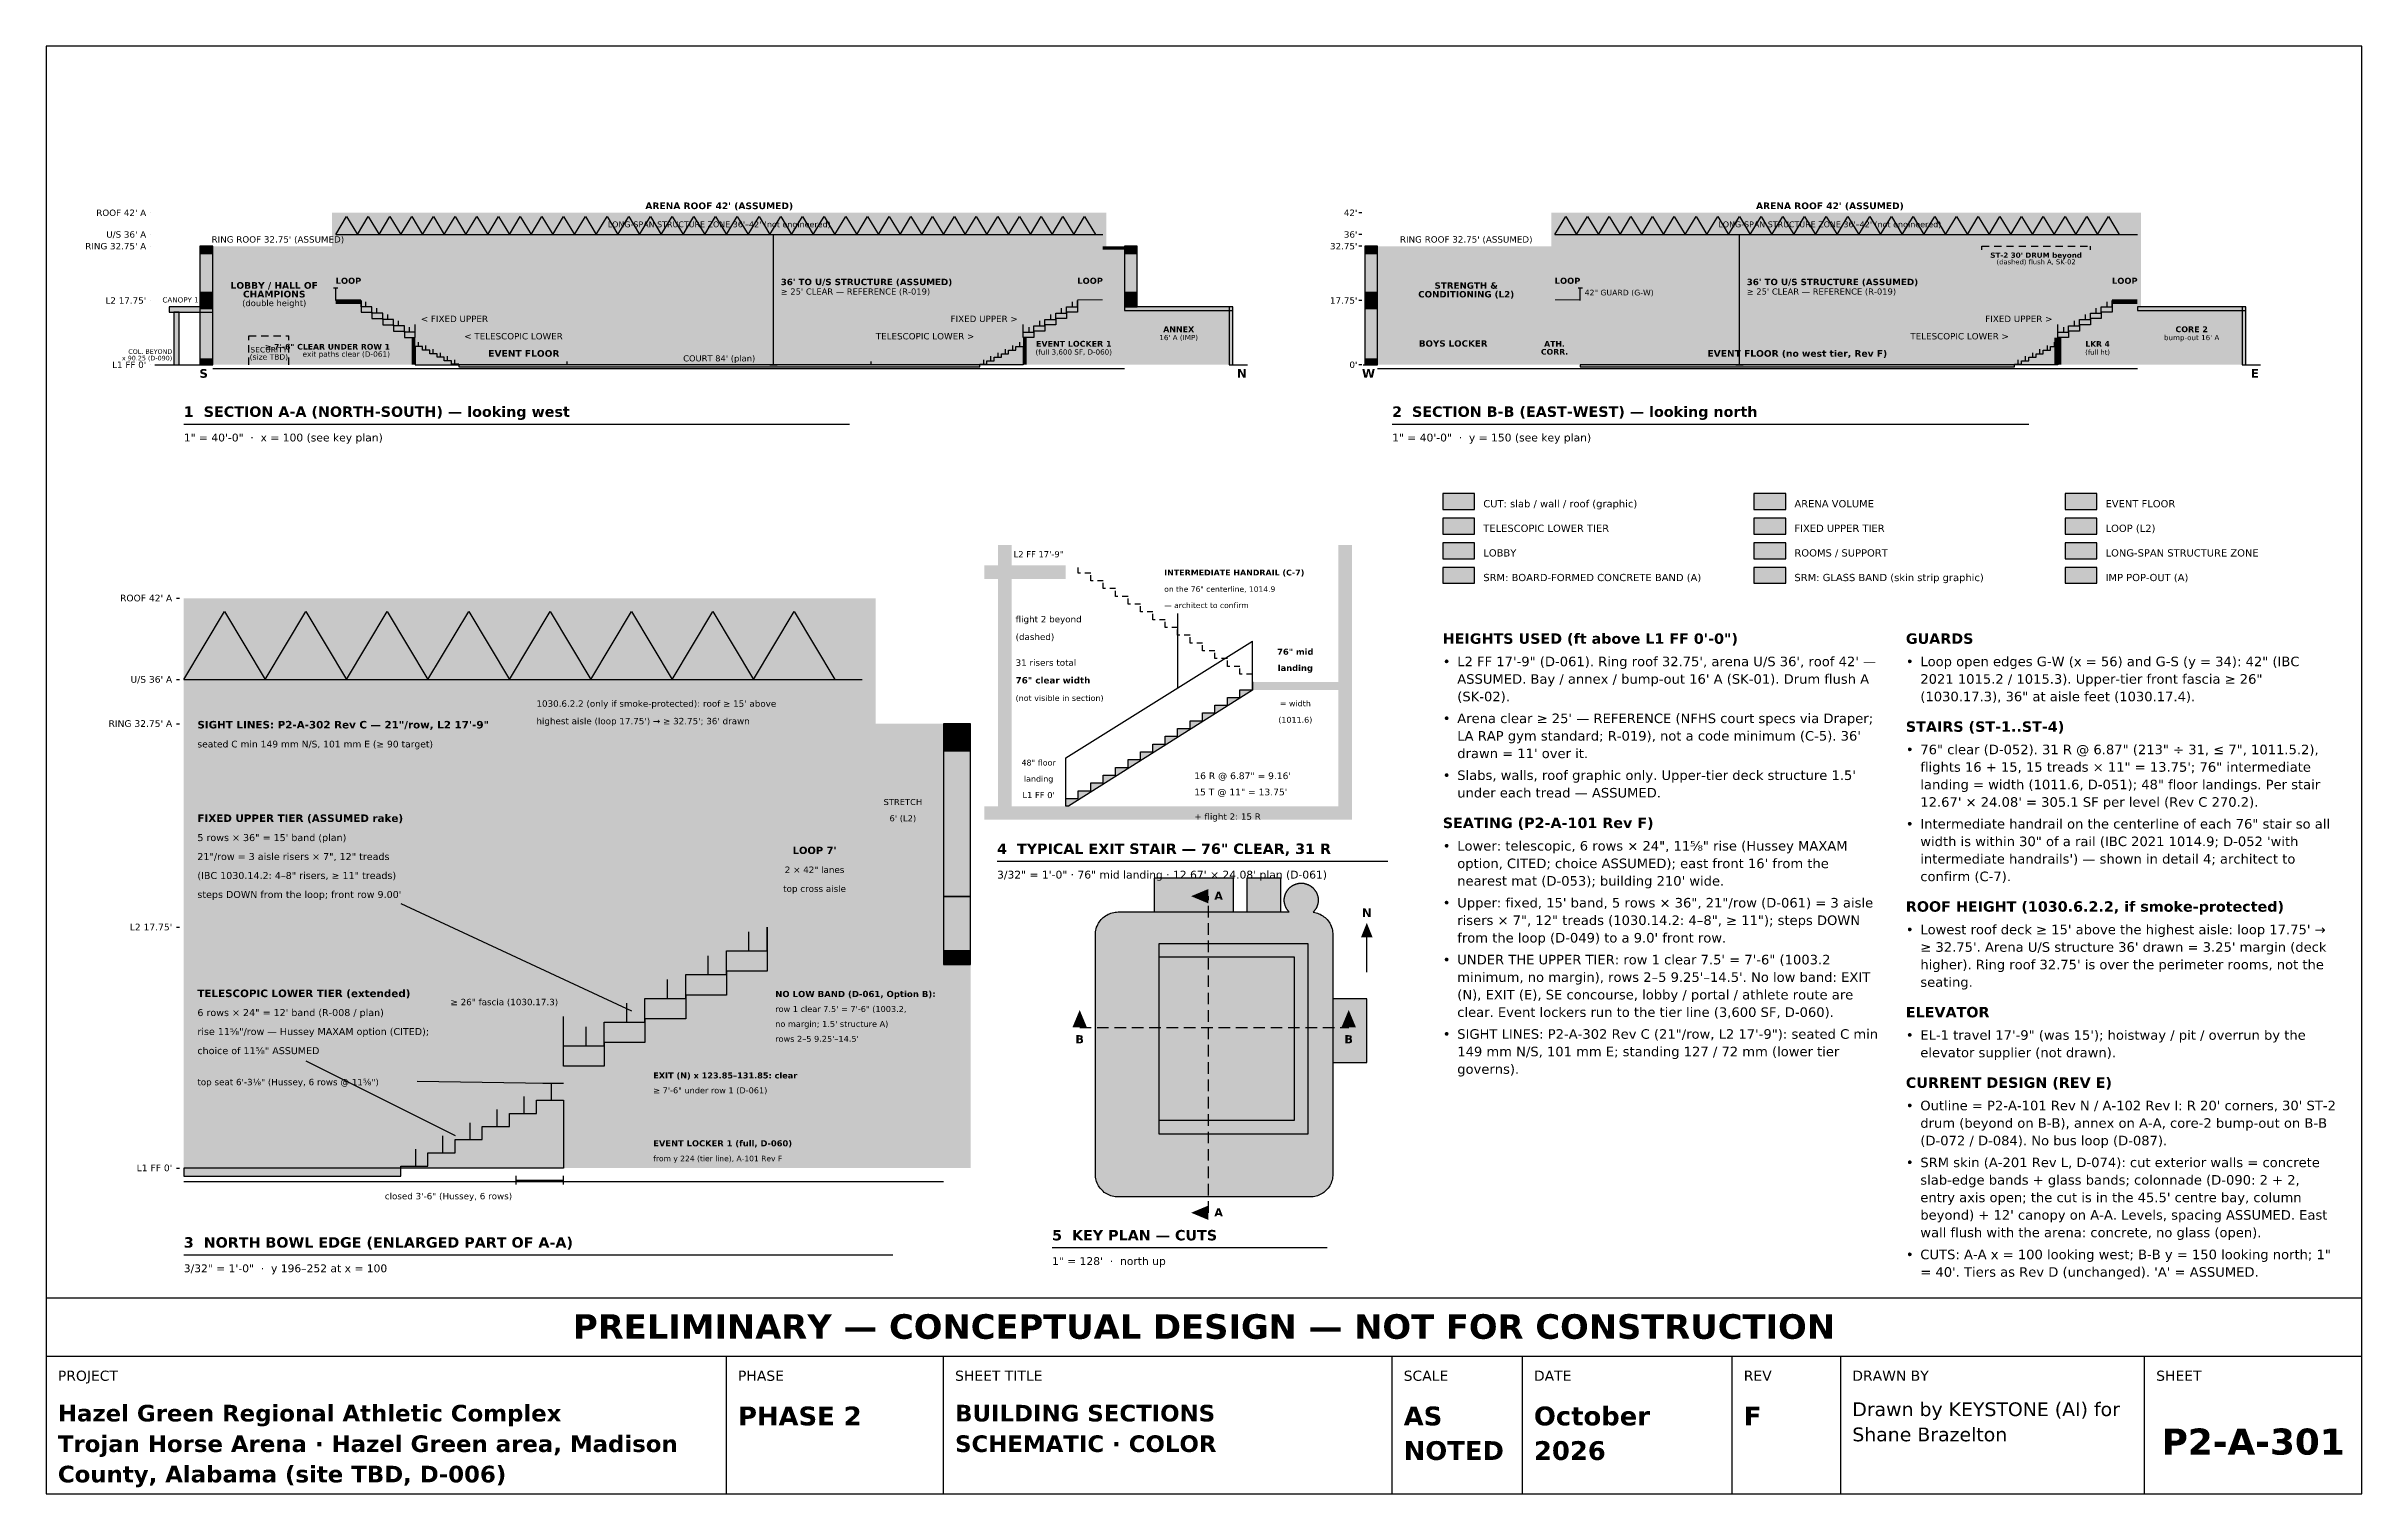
# Model space of a CAD drawing. Header units: inches. Extents: x 0.5 to 16.5, y 0.5 to 10.5.
import ezdxf
from ezdxf.enums import TextEntityAlignment as Align

# ---------------------------------------------------------------- set-up
doc = ezdxf.new("R2010")
doc.units = ezdxf.units.IN
doc.header["$MEASUREMENT"] = 0
for name, color, linetype in [('A-ANNO-TEXT', 7, 'Continuous'), ('A-SECT-CUTL', 7, 'Continuous'), ('A-SECT-DATM', 7, 'Continuous'), ('A-SECT-FILL', 7, 'Continuous'), ('A-SECT-GUAR', 7, 'Continuous'), ('A-SECT-HIDN', 7, 'Continuous'), ('A-SECT-IDEN', 7, 'Continuous'), ('G-ANNO-TTLB', 7, 'Continuous')]:
    doc.layers.add(name, color=color, linetype=linetype)
doc.styles.add('KS-BOLD', font='DejaVuSans-Bold.ttf')
doc.styles.add('KS-REG', font='DejaVuSans.ttf')

msp = doc.modelspace()

# ---------------------------------------------------------------- texts
at = {"layer": 'A-ANNO-TEXT'}
for s, height, style, p in [('1  SECTION A-A (NORTH-SOUTH) — looking west', 0.072, 'KS-BOLD', (1.45, 7.94)), ('2  SECTION B-B (EAST-WEST) — looking north', 0.072, 'KS-BOLD', (9.8, 7.94)), ('1" = 40\'-0"  ·  x = 100 (see key plan)', 0.054, 'KS-REG', (1.45, 7.77)), ('1" = 40\'-0"  ·  y = 150 (see key plan)', 0.054, 'KS-REG', (9.8, 7.77)), ('CUT: slab / wall / roof (graphic)', 0.05, 'KS-REG', (10.43, 7.315)), ('ARENA VOLUME', 0.05, 'KS-REG', (12.58, 7.315)), ('EVENT FLOOR', 0.05, 'KS-REG', (14.73, 7.315)), ('TELESCOPIC LOWER TIER', 0.05, 'KS-REG', (10.43, 7.145)), ('FIXED UPPER TIER', 0.05, 'KS-REG', (12.58, 7.145)), ('LOOP (L2)', 0.05, 'KS-REG', (14.73, 7.145)), ('LOBBY', 0.05, 'KS-REG', (10.43, 6.975)), ('ROOMS / SUPPORT', 0.05, 'KS-REG', (12.58, 6.975)), ('LONG-SPAN STRUCTURE ZONE', 0.05, 'KS-REG', (14.73, 6.975)), ('SRM: BOARD-FORMED CONCRETE BAND (A)', 0.05, 'KS-REG', (10.43, 6.805)), ('SRM: GLASS BAND (skin strip graphic)', 0.05, 'KS-REG', (12.58, 6.805)), ('IMP POP-OUT (A)', 0.05, 'KS-REG', (14.73, 6.805)), ('HEIGHTS USED (ft above L1 FF 0\'-0")', 0.072, 'KS-BOLD', (10.15, 6.372)), ('GUARDS', 0.072, 'KS-BOLD', (13.35, 6.372)), ('•', 0.066, 'KS-REG', (10.15, 6.217)), ('L2 FF 17\'-9" (D-061). Ring roof 32.75\', arena U/S 36\', roof 42\' —', 0.066, 'KS-REG', (10.25, 6.217)), ('•', 0.066, 'KS-REG', (13.35, 6.217)), ('Loop open edges G-W (x = 56) and G-S (y = 34): 42" (IBC', 0.066, 'KS-REG', (13.45, 6.217)), ("ASSUMED. Bay / annex / bump-out 16' A (SK-01). Drum flush A", 0.066, 'KS-REG', (10.25, 6.096)), ('2021 1015.2 / 1015.3). Upper-tier front fascia ≥ 26"', 0.066, 'KS-REG', (13.45, 6.096)), ('(SK-02).', 0.066, 'KS-REG', (10.25, 5.975)), ('(1030.17.3), 36" at aisle feet (1030.17.4).', 0.066, 'KS-REG', (13.45, 5.975)), ('•', 0.066, 'KS-REG', (10.15, 5.824)), ("Arena clear ≥ 25' — REFERENCE (NFHS court specs via Draper;", 0.066, 'KS-REG', (10.25, 5.824)), ("LA RAP gym standard; R-019), not a code minimum (C-5). 36'", 0.066, 'KS-REG', (10.25, 5.703)), ('STAIRS (ST-1..ST-4)', 0.072, 'KS-BOLD', (13.35, 5.764)), ("drawn = 11' over it.", 0.066, 'KS-REG', (10.25, 5.582)), ('•', 0.066, 'KS-REG', (13.35, 5.609)), ('76" clear (D-052). 31 R @ 6.87" (213" ÷ 31, ≤ 7", 1011.5.2),', 0.066, 'KS-REG', (13.45, 5.609)), ('•', 0.066, 'KS-REG', (10.15, 5.431)), ("Slabs, walls, roof graphic only. Upper-tier deck structure 1.5'", 0.066, 'KS-REG', (10.25, 5.431)), ('flights 16 + 15, 15 treads × 11" = 13.75\'; 76" intermediate', 0.066, 'KS-REG', (13.45, 5.488)), ('under each tread — ASSUMED.', 0.066, 'KS-REG', (10.25, 5.31)), ('landing = width (1011.6, D-051); 48" floor landings. Per stair', 0.066, 'KS-REG', (13.45, 5.367)), ("12.67' × 24.08' = 305.1 SF per level (Rev C 270.2).", 0.066, 'KS-REG', (13.45, 5.246)), ('SEATING (P2-A-101 Rev F)', 0.072, 'KS-BOLD', (10.15, 5.099)), ('•', 0.066, 'KS-REG', (13.35, 5.095)), ('Intermediate handrail on the centerline of each 76" stair so all', 0.066, 'KS-REG', (13.45, 5.095)), ('4  TYPICAL EXIT STAIR — 76" CLEAR, 31 R', 0.072, 'KS-BOLD', (7.07, 4.92)), ('•', 0.066, 'KS-REG', (10.15, 4.943)), ('Lower: telescopic, 6 rows × 24", 11⅝" rise (Hussey MAXAM', 0.066, 'KS-REG', (10.25, 4.943)), ('width is within 30" of a rail (IBC 2021 1014.9; D-052 \'with', 0.066, 'KS-REG', (13.45, 4.974)), ('3/32" = 1\'-0" · 76" mid landing · 12.67\' × 24.08\' plan (D-061)', 0.054, 'KS-REG', (7.07, 4.75)), ("option, CITED; choice ASSUMED); east front 16' from the", 0.066, 'KS-REG', (10.25, 4.822)), ('confirm (C-7).', 0.066, 'KS-REG', (13.45, 4.732)), ("intermediate handrails') — shown in detail 4; architect to", 0.066, 'KS-REG', (13.45, 4.853)), ('A', 0.056, 'KS-BOLD', (8.571, 4.603)), ("nearest mat (D-053); building 210' wide.", 0.066, 'KS-REG', (10.25, 4.701)), ('•', 0.066, 'KS-REG', (10.15, 4.55)), ('Upper: fixed, 15\' band, 5 rows × 36", 21"/row (D-061) = 3 aisle', 0.066, 'KS-REG', (10.25, 4.55)), ('risers × 7", 12" treads (1030.14.2: 4–8", ≥ 11"); steps DOWN', 0.066, 'KS-REG', (10.25, 4.429)), ('ROOF HEIGHT (1030.6.2.2, if smoke-protected)', 0.072, 'KS-BOLD', (13.35, 4.521)), ("from the loop (D-049) to a 9.0' front row.", 0.066, 'KS-REG', (10.25, 4.308)), ('•', 0.066, 'KS-REG', (13.35, 4.365)), ("Lowest roof deck ≥ 15' above the highest aisle: loop 17.75' →", 0.066, 'KS-REG', (13.45, 4.365)), ('•', 0.066, 'KS-REG', (10.15, 4.157)), ('UNDER THE UPPER TIER: row 1 clear 7.5\' = 7\'-6" (1003.2', 0.066, 'KS-REG', (10.25, 4.157)), ("higher). Ring roof 32.75' is over the perimeter rooms, not the", 0.066, 'KS-REG', (13.45, 4.123)), ("≥ 32.75'. Arena U/S structure 36' drawn = 3.25' margin (deck", 0.066, 'KS-REG', (13.45, 4.244)), ("minimum, no margin), rows 2–5 9.25'–14.5'. No low band: EXIT", 0.066, 'KS-REG', (10.25, 4.036)), ('seating.', 0.066, 'KS-REG', (13.45, 4.002)), ('clear. Event lockers run to the tier line (3,600 SF, D-060).', 0.066, 'KS-REG', (10.25, 3.794)), ('(N), EXIT (E), SE concourse, lobby / portal / athlete route are', 0.066, 'KS-REG', (10.25, 3.915)), ('ELEVATOR', 0.072, 'KS-BOLD', (13.35, 3.791)), ('•', 0.066, 'KS-REG', (10.15, 3.643)), ('SIGHT LINES: P2-A-302 Rev C (21"/row, L2 17\'-9"): seated C min', 0.066, 'KS-REG', (10.25, 3.643)), ('•', 0.066, 'KS-REG', (13.35, 3.636)), ('EL-1 travel 17\'-9" (was 15\'); hoistway / pit / overrun by the', 0.066, 'KS-REG', (13.45, 3.636)), ('149 mm N/S, 101 mm E; standing 127 / 72 mm (lower tier', 0.066, 'KS-REG', (10.25, 3.522)), ('elevator supplier (not drawn).', 0.066, 'KS-REG', (13.45, 3.515)), ('governs).', 0.066, 'KS-REG', (10.25, 3.401)), ('CURRENT DESIGN (REV E)', 0.072, 'KS-BOLD', (13.35, 3.304)), ("Outline = P2-A-101 Rev N / A-102 Rev I: R 20' corners, 30' ST-2", 0.066, 'KS-REG', (13.45, 3.149)), ('•', 0.066, 'KS-REG', (13.35, 3.149)), ('drum (beyond on B-B), annex on A-A, core-2 bump-out on B-B', 0.066, 'KS-REG', (13.45, 3.028)), ('(D-072 / D-084). No bus loop (D-087).', 0.066, 'KS-REG', (13.45, 2.907)), ('•', 0.066, 'KS-REG', (13.35, 2.756)), ('SRM skin (A-201 Rev L, D-074): cut exterior walls = concrete', 0.066, 'KS-REG', (13.45, 2.756)), ('slab-edge bands + glass bands; colonnade (D-090: 2 + 2,', 0.066, 'KS-REG', (13.45, 2.635)), ("entry axis open; the cut is in the 45.5' centre bay, column", 0.066, 'KS-REG', (13.45, 2.514)), ('A', 0.056, 'KS-BOLD', (8.571, 2.416)), ("beyond) + 12' canopy on A-A. Levels, spacing ASSUMED. East", 0.066, 'KS-REG', (13.45, 2.393)), ('3  NORTH BOWL EDGE (ENLARGED PART OF A-A)', 0.072, 'KS-BOLD', (1.45, 2.2)), ('5  KEY PLAN — CUTS', 0.072, 'KS-BOLD', (7.45, 2.25)), ('wall flush with the arena: concrete, no glass (open).', 0.066, 'KS-REG', (13.45, 2.272)), ('3/32" = 1\'-0"  ·  y 196–252 at x = 100', 0.054, 'KS-REG', (1.45, 2.03)), ('1" = 128\'  ·  north up', 0.054, 'KS-REG', (7.45, 2.08)), ('•', 0.066, 'KS-REG', (13.35, 2.12)), ('CUTS: A-A x = 100 looking west; B-B y = 150 looking north; 1"', 0.066, 'KS-REG', (13.45, 2.12)), ("= 40'. Tiers as Rev D (unchanged). 'A' = ASSUMED.", 0.066, 'KS-REG', (13.45, 1.999))]:
    msp.add_text(s, height=height, dxfattribs=dict(at, style=style)).set_placement(p)
at = {"layer": 'A-ANNO-TEXT', "style": 'KS-BOLD'}
for s, height, p in [('N', 0.06, (9.625, 4.484)), ('B', 0.056, (7.641, 3.612)), ('B', 0.056, (9.5, 3.612))]:
    msp.add_text(s, height=height, dxfattribs=at).set_placement(p, align=Align.CENTER)
at = {"layer": 'A-SECT-DATM', "style": 'KS-REG'}
for s, height, p in [("ROOF 42' A", 0.044, (1.19, 9.328)), ("42'", 0.044, (9.56, 9.328)), ("RING 32.75' A", 0.044, (1.19, 9.097)), ("U/S 36' A", 0.044, (1.19, 9.178)), ("32.75'", 0.044, (9.56, 9.097)), ("36'", 0.044, (9.56, 9.178)), ("L2 17.75'", 0.044, (1.19, 8.722)), ("17.75'", 0.044, (9.56, 8.722)), ("L1 FF 0'", 0.044, (1.19, 8.278)), ("0'", 0.044, (9.56, 8.278)), ("ROOF 42' A", 0.046, (1.37, 6.665)), ("U/S 36' A", 0.046, (1.37, 6.103)), ("RING 32.75' A", 0.046, (1.37, 5.798)), ("L2 17.75'", 0.046, (1.37, 4.392)), ("L1 FF 0'", 0.046, (1.37, 2.728)), ('closed 3\'-6" (Hussey, 6 rows)', 0.044, (3.719, 2.534))]:
    msp.add_text(s, height=height, dxfattribs=at).set_placement(p, align=Align.RIGHT)
at = {"layer": 'A-SECT-DATM'}
for s, height, style, p in [("36' TO U/S STRUCTURE (ASSUMED)", 0.044, 'KS-BOLD', (5.575, 8.85)), ("≥ 25' CLEAR — REFERENCE (R-019)", 0.042, 'KS-REG', (5.575, 8.785)), ("36' TO U/S STRUCTURE (ASSUMED)", 0.044, 'KS-BOLD', (12.25, 8.85)), ("≥ 25' CLEAR — REFERENCE (R-019)", 0.042, 'KS-REG', (12.25, 8.785)), ("1030.6.2.2 (only if smoke-protected): roof ≥ 15' above", 0.044, 'KS-REG', (3.887, 5.937)), ("highest aisle (loop 17.75') → ≥ 32.75'; 36' drawn", 0.044, 'KS-REG', (3.887, 5.816)), ('top seat 6\'-3⅛" (Hussey, 6 rows @ 11⅝")', 0.044, 'KS-REG', (1.544, 3.322))]:
    msp.add_text(s, height=height, dxfattribs=dict(at, style=style)).set_placement(p)
at = {"layer": 'A-SECT-GUAR', "style": 'KS-REG'}
msp.add_text('42" GUARD (G-W)', height=0.039, dxfattribs=at).set_placement((11.13, 8.779))
msp.add_text('≥ 26" fascia (1030.17.3)', height=0.044, dxfattribs=at).set_placement((4.037, 3.875), align=Align.RIGHT)
at = {"layer": 'A-SECT-IDEN'}
for s, height, style, p in [("LONG-SPAN STRUCTURE ZONE 36'–42' (not engineered)", 0.04, 'KS-REG', (5.15, 9.25)), ("ARENA ROOF 42' (ASSUMED)", 0.046, 'KS-BOLD', (5.15, 9.375)), ("LONG-SPAN STRUCTURE ZONE 36'–42' (not engineered)", 0.04, 'KS-REG', (12.825, 9.25)), ("ARENA ROOF 42' (ASSUMED)", 0.046, 'KS-BOLD', (12.825, 9.375)), ("RING ROOF 32.75' (ASSUMED)", 0.044, 'KS-REG', (2.1, 9.144)), ("RING ROOF 32.75' (ASSUMED)", 0.044, 'KS-REG', (10.312, 9.144)), ("ST-2 30' DRUM beyond", 0.036, 'KS-BOLD', (14.25, 9.039)), ('(dashed) flush A, SK-02', 0.034, 'KS-REG', (14.25, 8.994)), ('LOBBY / HALL OF', 0.046, 'KS-BOLD', (2.075, 8.825)), ('CHAMPIONS', 0.046, 'KS-BOLD', (2.075, 8.765)), ('LOOP', 0.042, 'KS-BOLD', (2.588, 8.859)), ('LOOP', 0.042, 'KS-BOLD', (7.713, 8.859)), ('CONDITIONING (L2)', 0.044, 'KS-BOLD', (10.312, 8.765)), ('STRENGTH &', 0.044, 'KS-BOLD', (10.312, 8.825)), ('LOOP', 0.042, 'KS-BOLD', (11.012, 8.859)), ('LOOP', 0.042, 'KS-BOLD', (14.863, 8.859)), ("CANOPY 12' A", 0.036, 'KS-REG', (1.475, 8.73)), ('(double height)', 0.042, 'KS-REG', (2.075, 8.705)), ("16' A (IMP)", 0.036, 'KS-REG', (8.325, 8.47)), ('ANNEX', 0.04, 'KS-BOLD', (8.325, 8.525)), ("bump-out 16' A", 0.036, 'KS-REG', (15.325, 8.47)), ('CORE 2', 0.04, 'KS-BOLD', (15.325, 8.525)), ('(size TBD)', 0.038, 'KS-REG', (2.038, 8.335)), ('SECURITY', 0.038, 'KS-REG', (2.038, 8.385)), ('EVENT FLOOR', 0.046, 'KS-BOLD', (3.8, 8.355)), ("COURT 84' (plan)", 0.042, 'KS-REG', (5.15, 8.323)), ('(full 3,600 SF, D-060)', 0.036, 'KS-REG', (7.6, 8.37)), ('EVENT LOCKER 1', 0.04, 'KS-BOLD', (7.6, 8.425)), ('BOYS LOCKER', 0.044, 'KS-BOLD', (10.222, 8.425)), ('CORR.', 0.039, 'KS-BOLD', (10.922, 8.37)), ('ATH.', 0.039, 'KS-BOLD', (10.922, 8.425)), ('EVENT FLOOR (no west tier, Rev F)', 0.046, 'KS-BOLD', (12.6, 8.355)), ('(full ht)', 0.034, 'KS-REG', (14.675, 8.37)), ('LKR 4', 0.038, 'KS-BOLD', (14.675, 8.425)), ('S', 0.06, 'KS-BOLD', (1.587, 8.21)), ('N', 0.06, 'KS-BOLD', (8.762, 8.21)), ('W', 0.06, 'KS-BOLD', (9.637, 8.21)), ('E', 0.06, 'KS-BOLD', (15.762, 8.21)), ('L2 FF 17\'-9"', 0.042, 'KS-REG', (7.357, 6.97)), ('76" mid', 0.042, 'KS-BOLD', (9.131, 6.296)), ('landing', 0.042, 'KS-BOLD', (9.131, 6.184)), ('= width', 0.04, 'KS-REG', (9.131, 5.94)), ('(1011.6)', 0.04, 'KS-REG', (9.131, 5.827)), ('48" floor', 0.04, 'KS-REG', (7.357, 5.531)), ('landing', 0.04, 'KS-REG', (7.357, 5.419)), ('STRETCH', 0.042, 'KS-REG', (6.419, 5.258)), ("L1 FF 0'", 0.042, 'KS-REG', (7.357, 5.306)), ("6' (L2)", 0.042, 'KS-REG', (6.419, 5.145)), ("LOOP 7'", 0.05, 'KS-BOLD', (5.809, 4.92)), ('2 × 42" lanes', 0.044, 'KS-REG', (5.809, 4.789)), ('top cross aisle', 0.044, 'KS-REG', (5.809, 4.658))]:
    msp.add_text(s, height=height, dxfattribs=dict(at, style=style)).set_placement(p, align=Align.CENTER)
for s, height, style, p in [('< FIXED UPPER', 0.044, 'KS-REG', (3.088, 8.595)), ('< TELESCOPIC LOWER', 0.044, 'KS-REG', (3.388, 8.475)), ('INTERMEDIATE HANDRAIL (C-7)', 0.04, 'KS-BOLD', (8.225, 6.844)), ('on the 76" centerline, 1014.9', 0.038, 'KS-REG', (8.225, 6.731)), ('flight 2 beyond', 0.044, 'KS-REG', (7.198, 6.52)), ('— architect to confirm', 0.038, 'KS-REG', (8.225, 6.619)), ('(dashed)', 0.044, 'KS-REG', (7.198, 6.398)), ('31 risers total', 0.044, 'KS-REG', (7.198, 6.22)), ('76" clear width', 0.044, 'KS-BOLD', (7.198, 6.098)), ('(not visible in section)', 0.04, 'KS-REG', (7.198, 5.977)), ('SIGHT LINES: P2-A-302 Rev C — 21"/row, L2 17\'-9"', 0.052, 'KS-BOLD', (1.544, 5.787)), ('seated C min 149 mm N/S, 101 mm E (≥ 90 target)', 0.046, 'KS-REG', (1.544, 5.656)), ('16 R @ 6.87" = 9.16\'', 0.046, 'KS-REG', (8.433, 5.437)), ('15 T @ 11" = 13.75\'', 0.046, 'KS-REG', (8.433, 5.325)), ('FIXED UPPER TIER (ASSUMED rake)', 0.052, 'KS-BOLD', (1.544, 5.141)), ('+ flight 2: 15 R', 0.044, 'KS-REG', (8.433, 5.156)), ('5 rows × 36" = 15\' band (plan)', 0.048, 'KS-REG', (1.544, 5.009)), ('21"/row = 3 aisle risers × 7", 12" treads', 0.048, 'KS-REG', (1.544, 4.878)), ("steps DOWN from the loop; front row 9.00'", 0.048, 'KS-REG', (1.544, 4.616)), ('(IBC 1030.14.2: 4–8" risers, ≥ 11" treads)', 0.048, 'KS-REG', (1.544, 4.747)), ('TELESCOPIC LOWER TIER (extended)', 0.052, 'KS-BOLD', (1.544, 3.931)), ('6 rows × 24" = 12\' band (R-008 / plan)', 0.048, 'KS-REG', (1.544, 3.8)), ('NO LOW BAND (D-061, Option B):', 0.043, 'KS-BOLD', (5.537, 3.931)), ('row 1 clear 7.5\' = 7\'-6" (1003.2,', 0.041, 'KS-REG', (5.537, 3.828)), ('rise 11⅝"/row — Hussey MAXAM option (CITED);', 0.048, 'KS-REG', (1.544, 3.669)), ("no margin; 1.5' structure A)", 0.041, 'KS-REG', (5.537, 3.725)), ('choice of 11⅝" ASSUMED', 0.048, 'KS-REG', (1.544, 3.537)), ("rows 2–5 9.25'–14.5'", 0.041, 'KS-REG', (5.537, 3.622)), ('EXIT (N) x 123.85–131.85: clear', 0.041, 'KS-BOLD', (4.694, 3.369)), ('≥ 7\'-6" under row 1 (D-061)', 0.041, 'KS-REG', (4.694, 3.266)), ('EVENT LOCKER 1 (full, D-060)', 0.042, 'KS-BOLD', (4.694, 2.9)), ('from y 224 (tier line), A-101 Rev F', 0.038, 'KS-REG', (4.694, 2.797))]:
    msp.add_text(s, height=height, dxfattribs=dict(at, style=style)).set_placement(p)
for s, height, style, p in [('TELESCOPIC LOWER >', 0.044, 'KS-REG', (6.913, 8.475)), ('FIXED UPPER >', 0.044, 'KS-REG', (7.213, 8.595)), ('TELESCOPIC LOWER >', 0.044, 'KS-REG', (14.062, 8.475)), ('FIXED UPPER >', 0.044, 'KS-REG', (14.363, 8.595)), ('x 90.25 (D-090)', 0.032, 'KS-REG', (1.37, 8.33)), ('COL. BEYOND', 0.032, 'KS-REG', (1.37, 8.375)), ('≥ 7\'-6" CLEAR UNDER ROW 1', 0.039, 'KS-BOLD', (2.875, 8.405)), ('exit paths clear (D-061)', 0.037, 'KS-REG', (2.875, 8.355))]:
    msp.add_text(s, height=height, dxfattribs=dict(at, style=style)).set_placement(p, align=Align.RIGHT)
at = {"layer": 'G-ANNO-TTLB', "style": 'KS-BOLD'}
for s, height, p in [('PRELIMINARY — CONCEPTUAL DESIGN — NOT FOR CONSTRUCTION', 0.17, (8.5, 1.57)), ('P2-A-301', 0.18, (15.75, 0.77))]:
    msp.add_text(s, height=height, dxfattribs=at).set_placement(p, align=Align.CENTER)
at = {"layer": 'G-ANNO-TTLB'}
for s, height, style, p in [('PROJECT', 0.07, 'KS-REG', (0.58, 1.28)), ('PHASE', 0.07, 'KS-REG', (5.28, 1.28)), ('SHEET TITLE', 0.07, 'KS-REG', (6.78, 1.28)), ('SCALE', 0.07, 'KS-REG', (9.88, 1.28)), ('DATE', 0.07, 'KS-REG', (10.78, 1.28)), ('REV', 0.07, 'KS-REG', (12.23, 1.28)), ('DRAWN BY', 0.07, 'KS-REG', (12.98, 1.28)), ('SHEET', 0.07, 'KS-REG', (15.08, 1.28)), ('Drawn by KEYSTONE (AI) for', 0.095, 'KS-REG', (12.98, 1.036)), ('Hazel Green Regional Athletic Complex', 0.115, 'KS-BOLD', (0.58, 0.999)), ('PHASE 2', 0.13, 'KS-BOLD', (5.28, 0.972)), ('BUILDING SECTIONS', 0.115, 'KS-BOLD', (6.78, 0.999)), ('AS', 0.13, 'KS-BOLD', (9.88, 0.972)), ('October', 0.13, 'KS-BOLD', (10.78, 0.972)), ('F', 0.13, 'KS-BOLD', (12.23, 0.972)), ('Shane Brazelton', 0.095, 'KS-REG', (12.98, 0.862)), ('Trojan Horse Arena · Hazel Green area, Madison', 0.115, 'KS-BOLD', (0.58, 0.788)), ('SCHEMATIC · COLOR', 0.115, 'KS-BOLD', (6.78, 0.788)), ('NOTED', 0.13, 'KS-BOLD', (9.88, 0.733)), ('2026', 0.13, 'KS-BOLD', (10.78, 0.733)), ('County, Alabama (site TBD, D-006)', 0.115, 'KS-BOLD', (0.58, 0.578))]:
    msp.add_text(s, height=height, dxfattribs=dict(at, style=style)).set_placement(p)

# ---------------------------------------------------------------- hatches: boundary and pattern name
at = {"layer": 'A-ANNO-TEXT', "true_color": 0x000000}
msp.add_hatch(color=7, dxfattribs=at).paths.add_polyline_path([(9.585, 4.344), (9.625, 4.444), (9.665, 4.344)])
at = {"layer": 'A-SECT-CUTL', "true_color": 0x3c3c3c}
for points in [[(2.475, 9.094), (2.5, 9.094), (2.5, 9.35), (2.475, 9.35)], [(2.5, 9.325), (7.8, 9.325), (7.8, 9.35), (2.5, 9.35)], [(7.8, 9.094), (7.825, 9.094), (7.825, 9.35), (7.8, 9.35)], [(10.9, 9.094), (10.925, 9.094), (10.925, 9.35), (10.9, 9.35)], [(10.925, 9.325), (14.95, 9.325), (14.95, 9.35), (10.925, 9.35)], [(14.95, 8.3), (14.975, 8.3), (14.975, 9.35), (14.95, 9.35)], [(1.625, 8.3), (1.65, 8.3), (1.65, 9.119), (1.625, 9.119)], [(1.65, 9.094), (2.5, 9.094), (2.5, 9.119), (1.65, 9.119)], [(7.8, 9.094), (7.95, 9.094), (7.95, 9.119), (7.8, 9.119)], [(7.95, 8.3), (7.975, 8.3), (7.975, 9.119), (7.95, 9.119)], [(9.675, 8.3), (9.7, 8.3), (9.7, 9.119), (9.675, 9.119)], [(9.7, 9.094), (10.925, 9.094), (10.925, 9.119), (9.7, 9.119)], [(10.912, 8.744), (10.938, 8.744), (10.938, 9.094), (10.912, 9.094)], [(2.5, 8.719), (2.675, 8.719), (2.675, 8.744), (2.5, 8.744)], [(7.625, 8.719), (7.95, 8.719), (7.95, 8.744), (7.625, 8.744)], [(9.7, 8.719), (11.1, 8.719), (11.1, 8.744), (9.7, 8.744)], [(10.731, 8.3), (10.756, 8.3), (10.756, 8.719), (10.731, 8.719)], [(14.775, 8.719), (14.95, 8.719), (14.95, 8.744), (14.775, 8.744)], [(3.025, 8.3), (3.05, 8.3), (3.05, 8.488), (3.025, 8.488)], [(7.25, 8.3), (7.275, 8.3), (7.275, 8.488), (7.25, 8.488)], [(7.25, 8.3), (7.275, 8.3), (7.275, 8.488), (7.25, 8.488)], [(14.375, 8.3), (14.4, 8.3), (14.4, 8.488), (14.375, 8.488)], [(14.4, 8.3), (14.425, 8.3), (14.425, 8.488), (14.4, 8.488)], [(7.076, 5.156), (7.17, 5.156), (7.17, 7.055), (7.076, 7.055)], [(9.428, 5.156), (9.522, 5.156), (9.522, 7.055), (9.428, 7.055)], [(6.983, 6.82), (7.545, 6.82), (7.545, 6.914), (6.983, 6.914)], [(1.45, 6.594), (6.137, 6.594), (6.137, 6.687), (1.45, 6.687)], [(6.137, 5.727), (6.231, 5.727), (6.231, 6.687), (6.137, 6.687)], [(8.834, 6.052), (9.428, 6.052), (9.428, 6.109), (8.834, 6.109)], [(6.137, 5.727), (6.7, 5.727), (6.7, 5.82), (6.137, 5.82)], [(6.7, 2.75), (6.794, 2.75), (6.794, 5.82), (6.7, 5.82)], [(6.983, 5.156), (9.522, 5.156), (9.522, 5.25), (6.983, 5.25)], [(5.481, 4.32), (6.7, 4.32), (6.7, 4.414), (5.481, 4.414)], [(4.075, 2.75), (4.169, 2.75), (4.169, 3.453), (4.075, 3.453)], [(4.075, 2.75), (4.169, 2.75), (4.169, 3.453), (4.075, 3.453)]]:
    msp.add_hatch(color=7, dxfattribs=at).paths.add_polyline_path(points)
at = {"layer": 'A-SECT-CUTL', "true_color": 0xc9c6be}
for points in [[(1.562, 9.069), (1.65, 9.069), (1.65, 9.119), (1.562, 9.119)], [(7.95, 9.069), (8.038, 9.069), (8.038, 9.119), (7.95, 9.119)], [(9.612, 9.069), (9.7, 9.069), (9.7, 9.119), (9.612, 9.119)], [(1.562, 8.688), (1.65, 8.688), (1.65, 8.8), (1.562, 8.8)], [(7.95, 8.7), (8.038, 8.7), (8.038, 8.8), (7.95, 8.8)], [(9.612, 8.688), (9.7, 8.688), (9.7, 8.8), (9.612, 8.8)], [(1.35, 8.663), (1.65, 8.663), (1.65, 8.7), (1.35, 8.7)], [(1.562, 8.3), (1.65, 8.3), (1.65, 8.338), (1.562, 8.338)], [(9.612, 8.3), (9.7, 8.3), (9.7, 8.338), (9.612, 8.338)], [(6.7, 5.633), (6.887, 5.633), (6.887, 5.82), (6.7, 5.82)], [(6.7, 4.25), (6.887, 4.25), (6.887, 4.625), (6.7, 4.625)]]:
    msp.add_hatch(color=7, dxfattribs=at).paths.add_polyline_path(points)
at = {"layer": 'A-SECT-CUTL', "true_color": 0x4f6a7d}
for points in [[(1.562, 8.8), (1.65, 8.8), (1.65, 9.069), (1.562, 9.069)], [(7.95, 8.8), (8.038, 8.8), (8.038, 9.069), (7.95, 9.069)], [(9.612, 8.8), (9.7, 8.8), (9.7, 9.069), (9.612, 9.069)], [(1.562, 8.338), (1.65, 8.338), (1.65, 8.688), (1.562, 8.688)], [(9.612, 8.338), (9.7, 8.338), (9.7, 8.688), (9.612, 8.688)], [(6.7, 4.625), (6.887, 4.625), (6.887, 5.633), (6.7, 5.633)]]:
    msp.add_hatch(color=7, dxfattribs=at).paths.add_polyline_path(points)
at = {"layer": 'A-SECT-CUTL', "true_color": 0xa7b3c3}
for points in [[(3.05, 8.525), (2.975, 8.525), (2.975, 8.569), (2.9, 8.569), (2.9, 8.613), (2.825, 8.613), (2.825, 8.656), (2.75, 8.656), (2.75, 8.7), (2.675, 8.7), (2.675, 8.744), (2.675, 8.719), (2.675, 8.663), (2.75, 8.663), (2.75, 8.619), (2.825, 8.619), (2.825, 8.575), (2.9, 8.575), (2.9, 8.531), (2.975, 8.531), (2.975, 8.488), (3.05, 8.488)], [(7.25, 8.525), (7.325, 8.525), (7.325, 8.569), (7.4, 8.569), (7.4, 8.613), (7.475, 8.613), (7.475, 8.656), (7.55, 8.656), (7.55, 8.7), (7.625, 8.7), (7.625, 8.744), (7.625, 8.719), (7.625, 8.663), (7.55, 8.663), (7.55, 8.619), (7.475, 8.619), (7.475, 8.575), (7.4, 8.575), (7.4, 8.531), (7.325, 8.531), (7.325, 8.488), (7.25, 8.488)], [(14.4, 8.525), (14.475, 8.525), (14.475, 8.569), (14.55, 8.569), (14.55, 8.613), (14.625, 8.613), (14.625, 8.656), (14.7, 8.656), (14.7, 8.7), (14.775, 8.7), (14.775, 8.744), (14.775, 8.719), (14.775, 8.663), (14.7, 8.663), (14.7, 8.619), (14.625, 8.619), (14.625, 8.575), (14.55, 8.575), (14.55, 8.531), (14.475, 8.531), (14.475, 8.488), (14.4, 8.488)], [(4.075, 3.594), (4.356, 3.594), (4.356, 3.758), (4.637, 3.758), (4.637, 3.922), (4.919, 3.922), (4.919, 4.086), (5.2, 4.086), (5.2, 4.25), (5.481, 4.25), (5.481, 4.414), (5.481, 4.32), (5.481, 4.109), (5.2, 4.109), (5.2, 3.945), (4.919, 3.945), (4.919, 3.781), (4.637, 3.781), (4.637, 3.617), (4.356, 3.617), (4.356, 3.453), (4.075, 3.453)]]:
    msp.add_hatch(color=7, dxfattribs=at).paths.add_polyline_path(points)
at = {"layer": 'A-SECT-CUTL', "true_color": 0xb0b0b0}
for points in [[(7.95, 8.675), (8.7, 8.675), (8.7, 8.7), (7.95, 8.7)], [(8.675, 8.3), (8.7, 8.3), (8.7, 8.7), (8.675, 8.7)], [(14.95, 8.675), (15.7, 8.675), (15.7, 8.7), (14.95, 8.7)], [(15.675, 8.3), (15.7, 8.3), (15.7, 8.7), (15.675, 8.7)], [(6.7, 4.156), (6.887, 4.156), (6.887, 4.25), (6.7, 4.25)]]:
    msp.add_hatch(color=7, dxfattribs=at).paths.add_polyline_path(points)
at = {"layer": 'A-SECT-CUTL', "true_color": 0xd88a8a}
for points in [[(3.35, 8.3), (3.35, 8.304), (3.3, 8.304), (3.3, 8.328), (3.25, 8.328), (3.25, 8.352), (3.2, 8.352), (3.2, 8.376), (3.15, 8.376), (3.15, 8.401), (3.1, 8.401), (3.1, 8.425), (3.05, 8.425), (3.05, 8.3)], [(6.95, 8.3), (6.95, 8.304), (7, 8.304), (7, 8.328), (7.05, 8.328), (7.05, 8.352), (7.1, 8.352), (7.1, 8.376), (7.15, 8.376), (7.15, 8.401), (7.2, 8.401), (7.2, 8.425), (7.25, 8.425), (7.25, 8.3)], [(14.1, 8.3), (14.1, 8.304), (14.15, 8.304), (14.15, 8.328), (14.2, 8.328), (14.2, 8.352), (14.25, 8.352), (14.25, 8.376), (14.3, 8.376), (14.3, 8.401), (14.35, 8.401), (14.35, 8.425), (14.4, 8.425), (14.4, 8.3)], [(2.95, 2.75), (2.95, 2.764), (3.137, 2.764), (3.137, 2.855), (3.325, 2.855), (3.325, 2.946), (3.512, 2.946), (3.512, 3.037), (3.7, 3.037), (3.7, 3.127), (3.887, 3.127), (3.887, 3.218), (4.075, 3.218), (4.075, 2.75)]]:
    msp.add_hatch(color=7, dxfattribs=at).paths.add_polyline_path(points)
at = {"layer": 'A-SECT-CUTL', "true_color": 0xd9b77e}
for points in [[(3.35, 8.285), (6.95, 8.285), (6.95, 8.3), (3.35, 8.3)], [(11.1, 8.285), (14.1, 8.285), (14.1, 8.3), (11.1, 8.3)], [(1.45, 2.694), (2.95, 2.694), (2.95, 2.75), (1.45, 2.75)]]:
    msp.add_hatch(color=7, dxfattribs=at).paths.add_polyline_path(points)
at = {"layer": 'A-SECT-CUTL', "true_color": 0xbebebe}
msp.add_hatch(color=7, dxfattribs=at).paths.add_polyline_path([(7.545, 5.25), (7.545, 5.304), (7.631, 5.304), (7.631, 5.357), (7.717, 5.357), (7.717, 5.411), (7.803, 5.411), (7.803, 5.465), (7.889, 5.465), (7.889, 5.518), (7.975, 5.518), (7.975, 5.572), (8.061, 5.572), (8.061, 5.626), (8.147, 5.626), (8.147, 5.679), (8.232, 5.679), (8.232, 5.733), (8.318, 5.733), (8.318, 5.787), (8.404, 5.787), (8.404, 5.84), (8.49, 5.84), (8.49, 5.894), (8.576, 5.894), (8.576, 5.948), (8.662, 5.948), (8.662, 6.001), (8.748, 6.001), (8.748, 6.055), (8.834, 6.055), (8.834, 6.109), (8.834, 6.052), (7.564, 5.25)])
at = {"layer": 'A-SECT-CUTL', "true_color": 0x000000}
for points in [[(8.531, 4.678), (8.411, 4.628), (8.531, 4.578)], [(7.591, 3.722), (7.641, 3.842), (7.691, 3.722)], [(9.45, 3.722), (9.5, 3.842), (9.55, 3.722)], [(8.531, 2.491), (8.411, 2.441), (8.531, 2.391)]]:
    msp.add_hatch(color=7, dxfattribs=at).paths.add_polyline_path(points)
at = {"layer": 'A-SECT-FILL', "true_color": 0xcfcfcf}
for points in [[(2.5, 9.2), (7.8, 9.2), (7.8, 9.35), (2.5, 9.35)], [(10.925, 9.2), (14.95, 9.2), (14.95, 9.35), (10.925, 9.35)], [(14.45, 6.96), (14.67, 6.96), (14.67, 7.07), (14.45, 7.07)], [(1.45, 6.125), (6.137, 6.125), (6.137, 6.687), (1.45, 6.687)]]:
    msp.add_hatch(color=7, dxfattribs=at).paths.add_polyline_path(points)
at = {"layer": 'A-SECT-FILL', "true_color": 0xe8f0f8}
for points in [[(2.5, 8.3), (7.8, 8.3), (7.8, 9.2), (2.5, 9.2)], [(10.925, 8.3), (14.95, 8.3), (14.95, 9.2), (10.925, 9.2)], [(12.3, 7.3), (12.52, 7.3), (12.52, 7.41), (12.3, 7.41)], [(1.45, 2.75), (6.137, 2.75), (6.137, 6.125), (1.45, 6.125)], [(8.188, 2.987), (9.219, 2.987), (9.219, 4.3), (8.188, 4.3)]]:
    msp.add_hatch(color=7, dxfattribs=at).paths.add_polyline_path(points)
at = {"layer": 'A-SECT-FILL', "true_color": 0xf5e7c6}
for points in [[(1.65, 8.3), (2.5, 8.3), (2.5, 9.094), (1.65, 9.094)], [(2.5, 8.3), (3.05, 8.3), (3.05, 8.488), (2.975, 8.488), (2.975, 8.531), (2.9, 8.531), (2.9, 8.575), (2.825, 8.575), (2.825, 8.619), (2.75, 8.619), (2.75, 8.663), (2.675, 8.663), (2.675, 8.719), (2.5, 8.719)], [(10.15, 6.96), (10.37, 6.96), (10.37, 7.07), (10.15, 7.07)]]:
    msp.add_hatch(color=7, dxfattribs=at).paths.add_polyline_path(points)
at = {"layer": 'A-SECT-FILL', "true_color": 0xf0ece4}
for points in [[(7.8, 8.744), (7.95, 8.744), (7.95, 9.094), (7.8, 9.094)], [(9.7, 8.744), (10.925, 8.744), (10.925, 9.094), (9.7, 9.094)], [(7.25, 8.3), (7.95, 8.3), (7.95, 8.719), (7.625, 8.719), (7.625, 8.663), (7.55, 8.663), (7.55, 8.619), (7.475, 8.619), (7.475, 8.575), (7.4, 8.575), (7.4, 8.531), (7.325, 8.531), (7.325, 8.488), (7.25, 8.488)], [(7.95, 8.3), (8.675, 8.3), (8.675, 8.675), (7.95, 8.675)], [(9.7, 8.3), (11.1, 8.3), (11.1, 8.719), (9.7, 8.719)], [(14.4, 8.3), (14.95, 8.3), (14.95, 8.719), (14.775, 8.719), (14.775, 8.663), (14.7, 8.663), (14.7, 8.619), (14.625, 8.619), (14.625, 8.575), (14.55, 8.575), (14.55, 8.531), (14.475, 8.531), (14.475, 8.488), (14.4, 8.488)], [(14.95, 8.3), (15.675, 8.3), (15.675, 8.675), (14.95, 8.675)], [(12.3, 6.96), (12.52, 6.96), (12.52, 7.07), (12.3, 7.07)], [(6.137, 4.414), (6.7, 4.414), (6.7, 5.727), (6.137, 5.727)], [(9.255, 4.517), (9.265, 4.516), (9.275, 4.513), (9.285, 4.51), (9.294, 4.507), (9.303, 4.503), (9.312, 4.498), (9.321, 4.492), (9.329, 4.486), (9.337, 4.48), (9.345, 4.473), (9.352, 4.466), (9.358, 4.458), (9.364, 4.449), (9.37, 4.441), (9.375, 4.432), (9.379, 4.422), (9.382, 4.413), (9.385, 4.403), (9.388, 4.393), (9.389, 4.383), (9.39, 4.373), (9.391, 4.362), (9.391, 2.706), (9.39, 2.696), (9.389, 2.686), (9.388, 2.676), (9.385, 2.666), (9.382, 2.656), (9.379, 2.646), (9.375, 2.637), (9.37, 2.628), (9.364, 2.619), (9.358, 2.611), (9.352, 2.603), (9.345, 2.596), (9.337, 2.589), (9.329, 2.582), (9.321, 2.576), (9.312, 2.571), (9.303, 2.566), (9.294, 2.562), (9.285, 2.558), (9.275, 2.555), (9.265, 2.553), (9.255, 2.551), (9.245, 2.55), (9.234, 2.55), (7.906, 2.55), (7.896, 2.55), (7.886, 2.551), (7.876, 2.553), (7.866, 2.555), (7.856, 2.558), (7.846, 2.562), (7.837, 2.566), (7.828, 2.571), (7.819, 2.576), (7.811, 2.582), (7.803, 2.589), (7.796, 2.596), (7.789, 2.603), (7.782, 2.611), (7.776, 2.619), (7.771, 2.628), (7.766, 2.637), (7.762, 2.646), (7.758, 2.656), (7.755, 2.666), (7.753, 2.676), (7.751, 2.686), (7.75, 2.696), (7.75, 2.706), (7.75, 4.362), (7.75, 4.373), (7.751, 4.383), (7.753, 4.393), (7.755, 4.403), (7.758, 4.413), (7.762, 4.422), (7.766, 4.432), (7.771, 4.441), (7.776, 4.449), (7.782, 4.458), (7.789, 4.466), (7.796, 4.473), (7.803, 4.48), (7.811, 4.486), (7.819, 4.492), (7.828, 4.498), (7.837, 4.503), (7.846, 4.507), (7.856, 4.51), (7.866, 4.513), (7.876, 4.516), (7.886, 4.517), (7.896, 4.518), (7.906, 4.519), (9.088, 4.519), (9.087, 4.52), (9.085, 4.522), (9.083, 4.524), (9.081, 4.526), (9.079, 4.529), (9.078, 4.531), (9.076, 4.533), (9.074, 4.536), (9.073, 4.538), (9.071, 4.541), (9.07, 4.543), (9.069, 4.546), (9.067, 4.548), (9.066, 4.551), (9.065, 4.553), (9.064, 4.556), (9.063, 4.559), (9.062, 4.561), (9.061, 4.564), (9.06, 4.567), (9.059, 4.57), (9.058, 4.572), (9.058, 4.575), (9.057, 4.578), (9.056, 4.581), (9.056, 4.584), (9.056, 4.586), (9.055, 4.589), (9.055, 4.592), (9.055, 4.595), (9.055, 4.598), (9.055, 4.601), (9.055, 4.604), (9.055, 4.607), (9.055, 4.609), (9.055, 4.612), (9.056, 4.615), (9.056, 4.618), (9.056, 4.621), (9.057, 4.624), (9.058, 4.626), (9.058, 4.629), (9.059, 4.632), (9.06, 4.635), (9.061, 4.638), (9.062, 4.64), (9.063, 4.643), (9.064, 4.646), (9.065, 4.648), (9.066, 4.651), (9.067, 4.653), (9.069, 4.656), (9.07, 4.659), (9.071, 4.661), (9.073, 4.663), (9.074, 4.666), (9.076, 4.668), (9.078, 4.671), (9.079, 4.673), (9.081, 4.675), (9.083, 4.677), (9.085, 4.679), (9.087, 4.682), (9.089, 4.684), (9.091, 4.686), (9.093, 4.688), (9.095, 4.69), (9.098, 4.691), (9.1, 4.693), (9.102, 4.695), (9.104, 4.697), (9.107, 4.698), (9.109, 4.7), (9.112, 4.701), (9.114, 4.703), (9.117, 4.704), (9.119, 4.705), (9.122, 4.707), (9.124, 4.708), (9.127, 4.709), (9.13, 4.71), (9.132, 4.711), (9.135, 4.712), (9.138, 4.713), (9.141, 4.714), (9.143, 4.714), (9.146, 4.715), (9.149, 4.716), (9.152, 4.716), (9.155, 4.717), (9.158, 4.717), (9.16, 4.717), (9.163, 4.718), (9.166, 4.718), (9.169, 4.718), (9.172, 4.718), (9.175, 4.718), (9.178, 4.718), (9.18, 4.718), (9.183, 4.717), (9.186, 4.717), (9.189, 4.717), (9.192, 4.716), (9.195, 4.716), (9.198, 4.715), (9.2, 4.714), (9.203, 4.714), (9.206, 4.713), (9.209, 4.712), (9.211, 4.711), (9.214, 4.71), (9.217, 4.709), (9.219, 4.708), (9.222, 4.707), (9.225, 4.705), (9.227, 4.704), (9.23, 4.703), (9.232, 4.701), (9.235, 4.7), (9.237, 4.698), (9.239, 4.697), (9.242, 4.695), (9.244, 4.693), (9.246, 4.691), (9.248, 4.69), (9.251, 4.688), (9.253, 4.686), (9.255, 4.684), (9.257, 4.682), (9.259, 4.679), (9.261, 4.677), (9.262, 4.675), (9.264, 4.673), (9.266, 4.671), (9.268, 4.668), (9.269, 4.666), (9.271, 4.663), (9.272, 4.661), (9.274, 4.659), (9.275, 4.656), (9.277, 4.653), (9.278, 4.651), (9.279, 4.648), (9.28, 4.646), (9.281, 4.643), (9.282, 4.64), (9.283, 4.638), (9.284, 4.635), (9.285, 4.632), (9.286, 4.629), (9.286, 4.626), (9.287, 4.624), (9.287, 4.621), (9.288, 4.618), (9.288, 4.615), (9.288, 4.612), (9.289, 4.609), (9.289, 4.607), (9.289, 4.604), (9.289, 4.601), (9.289, 4.598), (9.289, 4.595), (9.289, 4.592), (9.288, 4.589), (9.288, 4.586), (9.288, 4.584), (9.287, 4.581), (9.287, 4.578), (9.286, 4.575), (9.286, 4.572), (9.285, 4.57), (9.284, 4.567), (9.283, 4.564), (9.282, 4.561), (9.281, 4.559), (9.28, 4.556), (9.279, 4.553), (9.278, 4.551), (9.277, 4.548), (9.275, 4.546), (9.274, 4.543), (9.272, 4.541), (9.271, 4.538), (9.269, 4.536), (9.268, 4.533), (9.266, 4.531), (9.264, 4.529), (9.262, 4.526), (9.261, 4.524), (9.259, 4.522), (9.257, 4.52), (9.255, 4.518), (9.254, 4.517), (9.255, 4.517)], [(4.075, 2.75), (6.7, 2.75), (6.7, 4.32), (5.481, 4.32), (5.481, 4.109), (5.2, 4.109), (5.2, 3.945), (4.919, 3.945), (4.919, 3.781), (4.637, 3.781), (4.637, 3.617), (4.356, 3.617), (4.356, 3.453), (4.075, 3.453)], [(6.7, 2.75), (6.887, 2.75), (6.887, 4.156), (6.7, 4.156)]]:
    msp.add_hatch(color=7, dxfattribs=at).paths.add_polyline_path(points)
at = {"layer": 'A-SECT-FILL', "true_color": 0xc8693a}
for points in [[(2.5, 8.744), (2.675, 8.744), (2.675, 8.753), (2.5, 8.753)], [(7.625, 8.744), (7.8, 8.744), (7.8, 8.753), (7.625, 8.753)], [(10.925, 8.744), (11.1, 8.744), (11.1, 8.753), (10.925, 8.753)], [(14.775, 8.744), (14.95, 8.744), (14.95, 8.753), (14.775, 8.753)], [(14.45, 7.13), (14.67, 7.13), (14.67, 7.24), (14.45, 7.24)], [(5.481, 4.414), (6.137, 4.414), (6.137, 4.447), (5.481, 4.447)]]:
    msp.add_hatch(color=7, dxfattribs=at).paths.add_polyline_path(points)
at = {"layer": 'A-SECT-FILL', "true_color": 0x3c3c3c}
msp.add_hatch(color=7, dxfattribs=at).paths.add_polyline_path([(10.15, 7.3), (10.37, 7.3), (10.37, 7.41), (10.15, 7.41)])
at = {"layer": 'A-SECT-FILL', "true_color": 0xd9b77e}
for points in [[(14.45, 7.3), (14.67, 7.3), (14.67, 7.41), (14.45, 7.41)], [(8.188, 3.081), (9.125, 3.081), (9.125, 4.206), (8.188, 4.206)]]:
    msp.add_hatch(color=7, dxfattribs=at).paths.add_polyline_path(points)
at = {"layer": 'A-SECT-FILL', "true_color": 0xd88a8a}
for points in [[(10.15, 7.13), (10.37, 7.13), (10.37, 7.24), (10.15, 7.24)], [(8.188, 4.206), (9.219, 4.206), (9.219, 4.3), (8.188, 4.3)], [(9.125, 3.081), (9.219, 3.081), (9.219, 4.206), (9.125, 4.206)], [(8.188, 2.987), (9.219, 2.987), (9.219, 3.081), (8.188, 3.081)]]:
    msp.add_hatch(color=7, dxfattribs=at).paths.add_polyline_path(points)
at = {"layer": 'A-SECT-FILL', "true_color": 0xa7b3c3}
for points in [[(12.3, 7.13), (12.52, 7.13), (12.52, 7.24), (12.3, 7.24)], [(8.188, 4.3), (9.219, 4.3), (9.219, 4.417), (8.188, 4.417)], [(9.219, 2.87), (9.336, 2.87), (9.336, 4.417), (9.219, 4.417)], [(8.188, 2.87), (9.219, 2.87), (9.219, 2.987), (8.188, 2.987)]]:
    msp.add_hatch(color=7, dxfattribs=at).paths.add_polyline_path(points)
at = {"layer": 'A-SECT-FILL', "true_color": 0xc9c6be}
msp.add_hatch(color=7, dxfattribs=at).paths.add_polyline_path([(10.15, 6.79), (10.37, 6.79), (10.37, 6.9), (10.15, 6.9)])
at = {"layer": 'A-SECT-FILL', "true_color": 0x4f6a7d}
msp.add_hatch(color=7, dxfattribs=at).paths.add_polyline_path([(12.3, 6.79), (12.52, 6.79), (12.52, 6.9), (12.3, 6.9)])
at = {"layer": 'A-SECT-FILL', "true_color": 0xb0b0b0}
for points in [[(14.45, 6.79), (14.67, 6.79), (14.67, 6.9), (14.45, 6.9)], [(8.703, 4.519), (8.703, 4.753), (8.156, 4.753), (8.156, 4.519), (8.703, 4.519)], [(9.031, 4.519), (9.031, 4.753), (8.797, 4.753), (8.797, 4.519), (9.031, 4.519)], [(9.625, 3.48), (9.625, 3.918), (9.391, 3.918), (9.391, 3.48), (9.625, 3.48)]]:
    msp.add_hatch(color=7, dxfattribs=at).paths.add_polyline_path(points)
at = {"layer": 'A-SECT-HIDN', "true_color": 0xe4e2dc}
msp.add_hatch(color=7, dxfattribs=at).paths.add_polyline_path([(1.381, 8.3), (1.419, 8.3), (1.419, 8.663), (1.381, 8.663)])

# ---------------------------------------------------------------- linework, layer by layer
at = {"layer": 'A-ANNO-TEXT'}
for p, q in [((1.45, 7.89), (6.05, 7.89)), ((9.8, 7.89), (14.2, 7.89)), ((7.07, 4.87), (9.77, 4.87)), ((9.625, 4.104), (9.625, 4.404)), ((1.45, 2.15), (6.35, 2.15)), ((7.45, 2.2), (9.35, 2.2))]:
    msp.add_line(p, q, dxfattribs=at)
at = {"layer": 'A-SECT-CUTL'}
for p, q in [((2.5, 9.2), (7.8, 9.2)), ((10.925, 9.2), (14.95, 9.2)), ((1.25, 8.3), (1.65, 8.3)), ((1.65, 8.275), (7.95, 8.275)), ((8.7, 8.3), (8.8, 8.3)), ((9.6, 8.3), (9.7, 8.3)), ((9.7, 8.275), (14.95, 8.275)), ((15.7, 8.3), (15.8, 8.3)), ((1.45, 6.125), (6.137, 6.125)), ((8.531, 4.601), (8.531, 4.628)), ((8.531, 4.481), (8.531, 4.561)), ((8.531, 4.361), (8.531, 4.441)), ((8.531, 4.241), (8.531, 4.321)), ((8.531, 4.121), (8.531, 4.201)), ((8.531, 4.001), (8.531, 4.081)), ((8.531, 3.881), (8.531, 3.961)), ((8.531, 3.761), (8.531, 3.841)), ((7.641, 3.722), (7.721, 3.722)), ((7.761, 3.722), (7.841, 3.722)), ((7.881, 3.722), (7.961, 3.722)), ((8.001, 3.722), (8.081, 3.722)), ((8.121, 3.722), (8.201, 3.722)), ((8.241, 3.722), (8.321, 3.722)), ((8.361, 3.722), (8.441, 3.722)), ((8.481, 3.722), (8.561, 3.722)), ((8.531, 3.641), (8.531, 3.721)), ((8.601, 3.722), (8.681, 3.722)), ((8.721, 3.722), (8.801, 3.722)), ((8.841, 3.722), (8.921, 3.722)), ((8.961, 3.722), (9.041, 3.722)), ((9.081, 3.722), (9.161, 3.722)), ((9.201, 3.722), (9.281, 3.722)), ((9.321, 3.722), (9.401, 3.722)), ((9.441, 3.722), (9.5, 3.722)), ((8.531, 3.521), (8.531, 3.601)), ((8.531, 3.401), (8.531, 3.481)), ((8.531, 3.281), (8.531, 3.361)), ((8.531, 3.161), (8.531, 3.241)), ((8.531, 3.041), (8.531, 3.121)), ((8.531, 2.921), (8.531, 3.001)), ((8.531, 2.801), (8.531, 2.881)), ((8.531, 2.681), (8.531, 2.761)), ((1.45, 2.656), (6.7, 2.656)), ((8.531, 2.561), (8.531, 2.641)), ((8.531, 2.441), (8.531, 2.521))]:
    msp.add_line(p, q, dxfattribs=at)
for points in [[(1.562, 9.069), (1.65, 9.069), (1.65, 9.119), (1.562, 9.119)], [(1.562, 8.8), (1.65, 8.8), (1.65, 9.069), (1.562, 9.069)], [(7.95, 9.069), (8.038, 9.069), (8.038, 9.119), (7.95, 9.119)], [(7.95, 8.8), (8.038, 8.8), (8.038, 9.069), (7.95, 9.069)], [(9.612, 9.069), (9.7, 9.069), (9.7, 9.119), (9.612, 9.119)], [(9.612, 8.8), (9.7, 8.8), (9.7, 9.069), (9.612, 9.069)], [(1.562, 8.688), (1.65, 8.688), (1.65, 8.8), (1.562, 8.8)], [(7.95, 8.7), (8.038, 8.7), (8.038, 8.8), (7.95, 8.8)], [(9.612, 8.688), (9.7, 8.688), (9.7, 8.8), (9.612, 8.8)], [(1.35, 8.663), (1.65, 8.663), (1.65, 8.7), (1.35, 8.7)], [(1.562, 8.338), (1.65, 8.338), (1.65, 8.688), (1.562, 8.688)], [(3.05, 8.525), (2.975, 8.525), (2.975, 8.569), (2.9, 8.569), (2.9, 8.613), (2.825, 8.613), (2.825, 8.656), (2.75, 8.656), (2.75, 8.7), (2.675, 8.7), (2.675, 8.744), (2.675, 8.719), (2.675, 8.663), (2.75, 8.663), (2.75, 8.619), (2.825, 8.619), (2.825, 8.575), (2.9, 8.575), (2.9, 8.531), (2.975, 8.531), (2.975, 8.488), (3.05, 8.488)], [(7.25, 8.525), (7.325, 8.525), (7.325, 8.569), (7.4, 8.569), (7.4, 8.613), (7.475, 8.613), (7.475, 8.656), (7.55, 8.656), (7.55, 8.7), (7.625, 8.7), (7.625, 8.744), (7.625, 8.719), (7.625, 8.663), (7.55, 8.663), (7.55, 8.619), (7.475, 8.619), (7.475, 8.575), (7.4, 8.575), (7.4, 8.531), (7.325, 8.531), (7.325, 8.488), (7.25, 8.488)], [(7.95, 8.675), (8.7, 8.675), (8.7, 8.7), (7.95, 8.7)], [(8.675, 8.3), (8.7, 8.3), (8.7, 8.7), (8.675, 8.7)], [(9.612, 8.338), (9.7, 8.338), (9.7, 8.688), (9.612, 8.688)], [(14.4, 8.525), (14.475, 8.525), (14.475, 8.569), (14.55, 8.569), (14.55, 8.613), (14.625, 8.613), (14.625, 8.656), (14.7, 8.656), (14.7, 8.7), (14.775, 8.7), (14.775, 8.744), (14.775, 8.719), (14.775, 8.663), (14.7, 8.663), (14.7, 8.619), (14.625, 8.619), (14.625, 8.575), (14.55, 8.575), (14.55, 8.531), (14.475, 8.531), (14.475, 8.488), (14.4, 8.488)], [(14.95, 8.675), (15.7, 8.675), (15.7, 8.7), (14.95, 8.7)], [(15.675, 8.3), (15.7, 8.3), (15.7, 8.7), (15.675, 8.7)], [(1.562, 8.3), (1.65, 8.3), (1.65, 8.338), (1.562, 8.338)], [(3.35, 8.3), (3.35, 8.304), (3.3, 8.304), (3.3, 8.328), (3.25, 8.328), (3.25, 8.352), (3.2, 8.352), (3.2, 8.376), (3.15, 8.376), (3.15, 8.401), (3.1, 8.401), (3.1, 8.425), (3.05, 8.425), (3.05, 8.3)], [(6.95, 8.3), (6.95, 8.304), (7, 8.304), (7, 8.328), (7.05, 8.328), (7.05, 8.352), (7.1, 8.352), (7.1, 8.376), (7.15, 8.376), (7.15, 8.401), (7.2, 8.401), (7.2, 8.425), (7.25, 8.425), (7.25, 8.3)], [(9.612, 8.3), (9.7, 8.3), (9.7, 8.338), (9.612, 8.338)], [(14.1, 8.3), (14.1, 8.304), (14.15, 8.304), (14.15, 8.328), (14.2, 8.328), (14.2, 8.352), (14.25, 8.352), (14.25, 8.376), (14.3, 8.376), (14.3, 8.401), (14.35, 8.401), (14.35, 8.425), (14.4, 8.425), (14.4, 8.3)], [(3.35, 8.285), (6.95, 8.285), (6.95, 8.3), (3.35, 8.3)], [(11.1, 8.285), (14.1, 8.285), (14.1, 8.3), (11.1, 8.3)], [(7.545, 5.25), (7.545, 5.304), (7.631, 5.304), (7.631, 5.357), (7.717, 5.357), (7.717, 5.411), (7.803, 5.411), (7.803, 5.465), (7.889, 5.465), (7.889, 5.518), (7.975, 5.518), (7.975, 5.572), (8.061, 5.572), (8.061, 5.626), (8.147, 5.626), (8.147, 5.679), (8.232, 5.679), (8.232, 5.733), (8.318, 5.733), (8.318, 5.787), (8.404, 5.787), (8.404, 5.84), (8.49, 5.84), (8.49, 5.894), (8.576, 5.894), (8.576, 5.948), (8.662, 5.948), (8.662, 6.001), (8.748, 6.001), (8.748, 6.055), (8.834, 6.055), (8.834, 6.109), (8.834, 6.052), (7.564, 5.25)], [(6.7, 5.633), (6.887, 5.633), (6.887, 5.82), (6.7, 5.82)], [(6.7, 4.625), (6.887, 4.625), (6.887, 5.633), (6.7, 5.633)], [(6.7, 4.25), (6.887, 4.25), (6.887, 4.625), (6.7, 4.625)], [(4.075, 3.594), (4.356, 3.594), (4.356, 3.758), (4.637, 3.758), (4.637, 3.922), (4.919, 3.922), (4.919, 4.086), (5.2, 4.086), (5.2, 4.25), (5.481, 4.25), (5.481, 4.414), (5.481, 4.32), (5.481, 4.109), (5.2, 4.109), (5.2, 3.945), (4.919, 3.945), (4.919, 3.781), (4.637, 3.781), (4.637, 3.617), (4.356, 3.617), (4.356, 3.453), (4.075, 3.453)], [(6.7, 4.156), (6.887, 4.156), (6.887, 4.25), (6.7, 4.25)], [(2.95, 2.75), (2.95, 2.764), (3.137, 2.764), (3.137, 2.855), (3.325, 2.855), (3.325, 2.946), (3.512, 2.946), (3.512, 3.037), (3.7, 3.037), (3.7, 3.127), (3.887, 3.127), (3.887, 3.218), (4.075, 3.218), (4.075, 2.75)], [(1.45, 2.694), (2.95, 2.694), (2.95, 2.75), (1.45, 2.75)]]:
    msp.add_lwpolyline(points, close=True, dxfattribs=at)
at = {"layer": 'A-SECT-DATM'}
for p, q in [((1.22, 9.35), (1.22, 9.35)), ((9.59, 9.35), (9.57, 9.35)), ((1.22, 9.2), (1.22, 9.2)), ((5.5, 9.2), (5.55, 9.2)), ((5.525, 8.3), (5.525, 9.2)), ((9.59, 9.2), (9.57, 9.2)), ((12.175, 9.2), (12.225, 9.2)), ((12.2, 8.3), (12.2, 9.2)), ((1.22, 9.119), (1.22, 9.119)), ((9.59, 9.119), (9.57, 9.119)), ((1.22, 8.744), (1.22, 8.744)), ((9.59, 8.744), (9.57, 8.744)), ((1.22, 8.3), (1.22, 8.3)), ((5.5, 8.3), (5.55, 8.3)), ((9.59, 8.3), (9.57, 8.3)), ((12.175, 8.3), (12.225, 8.3)), ((1.4, 6.687), (1.42, 6.687)), ((1.4, 6.125), (1.42, 6.125)), ((1.4, 5.82), (1.42, 5.82)), ((1.4, 4.414), (1.42, 4.414)), ((3.931, 3.337), (4.075, 3.337)), ((1.4, 2.75), (1.42, 2.75)), ((3.747, 2.636), (3.747, 2.696)), ((3.747, 2.666), (4.075, 2.666)), ((4.075, 2.636), (4.075, 2.696))]:
    msp.add_line(p, q, dxfattribs=at)
at = {"layer": 'A-SECT-FILL'}
for p, q in [((2.5, 9.2), (2.575, 9.325)), ((2.575, 9.325), (2.65, 9.2)), ((2.65, 9.2), (2.725, 9.325)), ((2.725, 9.325), (2.8, 9.2)), ((2.8, 9.2), (2.875, 9.325)), ((2.875, 9.325), (2.95, 9.2)), ((2.95, 9.2), (3.025, 9.325)), ((3.025, 9.325), (3.1, 9.2)), ((3.1, 9.2), (3.175, 9.325)), ((3.175, 9.325), (3.25, 9.2)), ((3.25, 9.2), (3.325, 9.325)), ((3.325, 9.325), (3.4, 9.2)), ((3.4, 9.2), (3.475, 9.325)), ((3.475, 9.325), (3.55, 9.2)), ((3.55, 9.2), (3.625, 9.325)), ((3.625, 9.325), (3.7, 9.2)), ((3.7, 9.2), (3.775, 9.325)), ((3.775, 9.325), (3.85, 9.2)), ((3.85, 9.2), (3.925, 9.325)), ((3.925, 9.325), (4, 9.2)), ((4, 9.2), (4.075, 9.325)), ((4.075, 9.325), (4.15, 9.2)), ((4.15, 9.2), (4.225, 9.325)), ((4.225, 9.325), (4.3, 9.2)), ((4.3, 9.2), (4.375, 9.325)), ((4.375, 9.325), (4.45, 9.2)), ((4.45, 9.2), (4.525, 9.325)), ((4.525, 9.325), (4.6, 9.2)), ((4.6, 9.2), (4.675, 9.325)), ((4.675, 9.325), (4.75, 9.2)), ((4.75, 9.2), (4.825, 9.325)), ((4.825, 9.325), (4.9, 9.2)), ((4.9, 9.2), (4.975, 9.325)), ((4.975, 9.325), (5.05, 9.2)), ((5.05, 9.2), (5.125, 9.325)), ((5.125, 9.325), (5.2, 9.2)), ((5.2, 9.2), (5.275, 9.325)), ((5.275, 9.325), (5.35, 9.2)), ((5.35, 9.2), (5.425, 9.325)), ((5.425, 9.325), (5.5, 9.2)), ((5.5, 9.2), (5.575, 9.325)), ((5.575, 9.325), (5.65, 9.2)), ((5.65, 9.2), (5.725, 9.325)), ((5.725, 9.325), (5.8, 9.2)), ((5.8, 9.2), (5.875, 9.325)), ((5.875, 9.325), (5.95, 9.2)), ((5.95, 9.2), (6.025, 9.325)), ((6.025, 9.325), (6.1, 9.2)), ((6.1, 9.2), (6.175, 9.325)), ((6.175, 9.325), (6.25, 9.2)), ((6.25, 9.2), (6.325, 9.325)), ((6.325, 9.325), (6.4, 9.2)), ((6.4, 9.2), (6.475, 9.325)), ((6.475, 9.325), (6.55, 9.2)), ((6.55, 9.2), (6.625, 9.325)), ((6.625, 9.325), (6.7, 9.2)), ((6.7, 9.2), (6.775, 9.325)), ((6.775, 9.325), (6.85, 9.2)), ((6.85, 9.2), (6.925, 9.325)), ((6.925, 9.325), (7, 9.2)), ((7, 9.2), (7.075, 9.325)), ((7.075, 9.325), (7.15, 9.2)), ((7.15, 9.2), (7.225, 9.325)), ((7.225, 9.325), (7.3, 9.2)), ((7.3, 9.2), (7.375, 9.325)), ((7.375, 9.325), (7.45, 9.2)), ((7.45, 9.2), (7.525, 9.325)), ((7.525, 9.325), (7.6, 9.2)), ((7.6, 9.2), (7.675, 9.325)), ((7.675, 9.325), (7.75, 9.2)), ((10.925, 9.2), (11, 9.325)), ((11, 9.325), (11.075, 9.2)), ((11.075, 9.2), (11.15, 9.325)), ((11.15, 9.325), (11.225, 9.2)), ((11.225, 9.2), (11.3, 9.325)), ((11.3, 9.325), (11.375, 9.2)), ((11.375, 9.2), (11.45, 9.325)), ((11.45, 9.325), (11.525, 9.2)), ((11.525, 9.2), (11.6, 9.325)), ((11.6, 9.325), (11.675, 9.2)), ((11.675, 9.2), (11.75, 9.325)), ((11.75, 9.325), (11.825, 9.2)), ((11.825, 9.2), (11.9, 9.325)), ((11.9, 9.325), (11.975, 9.2)), ((11.975, 9.2), (12.05, 9.325)), ((12.05, 9.325), (12.125, 9.2)), ((12.125, 9.2), (12.2, 9.325)), ((12.2, 9.325), (12.275, 9.2)), ((12.275, 9.2), (12.35, 9.325)), ((12.35, 9.325), (12.425, 9.2)), ((12.425, 9.2), (12.5, 9.325)), ((12.5, 9.325), (12.575, 9.2)), ((12.575, 9.2), (12.65, 9.325)), ((12.65, 9.325), (12.725, 9.2)), ((12.725, 9.2), (12.8, 9.325)), ((12.8, 9.325), (12.875, 9.2)), ((12.875, 9.2), (12.95, 9.325)), ((12.95, 9.325), (13.025, 9.2)), ((13.025, 9.2), (13.1, 9.325)), ((13.1, 9.325), (13.175, 9.2)), ((13.175, 9.2), (13.25, 9.325)), ((13.25, 9.325), (13.325, 9.2)), ((13.325, 9.2), (13.4, 9.325)), ((13.4, 9.325), (13.475, 9.2)), ((13.475, 9.2), (13.55, 9.325)), ((13.55, 9.325), (13.625, 9.2)), ((13.625, 9.2), (13.7, 9.325)), ((13.7, 9.325), (13.775, 9.2)), ((13.775, 9.2), (13.85, 9.325)), ((13.85, 9.325), (13.925, 9.2)), ((13.925, 9.2), (14, 9.325)), ((14, 9.325), (14.075, 9.2)), ((14.075, 9.2), (14.15, 9.325)), ((14.15, 9.325), (14.225, 9.2)), ((14.225, 9.2), (14.3, 9.325)), ((14.3, 9.325), (14.375, 9.2)), ((14.375, 9.2), (14.45, 9.325)), ((14.45, 9.325), (14.525, 9.2)), ((14.525, 9.2), (14.6, 9.325)), ((14.6, 9.325), (14.675, 9.2)), ((14.675, 9.2), (14.75, 9.325)), ((14.75, 9.325), (14.825, 9.2)), ((2.709, 8.7), (2.709, 8.735)), ((2.784, 8.656), (2.784, 8.691)), ((2.859, 8.613), (2.859, 8.648)), ((7.441, 8.613), (7.441, 8.648)), ((7.516, 8.656), (7.516, 8.691)), ((7.591, 8.7), (7.591, 8.735)), ((14.591, 8.613), (14.591, 8.648)), ((14.666, 8.656), (14.666, 8.691)), ((14.741, 8.7), (14.741, 8.735)), ((2.934, 8.569), (2.934, 8.604)), ((3.009, 8.525), (3.009, 8.56)), ((7.291, 8.525), (7.291, 8.56)), ((7.366, 8.569), (7.366, 8.604)), ((14.441, 8.525), (14.441, 8.56)), ((14.516, 8.569), (14.516, 8.604)), ((3.073, 8.425), (3.073, 8.456)), ((3.123, 8.401), (3.123, 8.432)), ((3.173, 8.376), (3.173, 8.408)), ((3.223, 8.352), (3.223, 8.383)), ((3.273, 8.328), (3.273, 8.359)), ((3.323, 8.304), (3.323, 8.335)), ((6.978, 8.304), (6.978, 8.335)), ((7.027, 8.328), (7.027, 8.359)), ((7.078, 8.352), (7.078, 8.383)), ((7.128, 8.376), (7.128, 8.408)), ((7.178, 8.401), (7.178, 8.432)), ((7.228, 8.425), (7.228, 8.456)), ((14.127, 8.304), (14.127, 8.335)), ((14.177, 8.328), (14.177, 8.359)), ((14.227, 8.352), (14.227, 8.383)), ((14.277, 8.376), (14.277, 8.408)), ((14.328, 8.401), (14.328, 8.432)), ((14.377, 8.425), (14.377, 8.456)), ((1.45, 6.125), (1.731, 6.594)), ((1.731, 6.594), (2.012, 6.125)), ((2.012, 6.125), (2.294, 6.594)), ((2.294, 6.594), (2.575, 6.125)), ((2.575, 6.125), (2.856, 6.594)), ((2.856, 6.594), (3.137, 6.125)), ((3.137, 6.125), (3.419, 6.594)), ((3.419, 6.594), (3.7, 6.125)), ((3.7, 6.125), (3.981, 6.594)), ((3.981, 6.594), (4.262, 6.125)), ((4.262, 6.125), (4.544, 6.594)), ((4.544, 6.594), (4.825, 6.125)), ((4.825, 6.125), (5.106, 6.594)), ((5.106, 6.594), (5.387, 6.125)), ((5.387, 6.125), (5.669, 6.594)), ((5.669, 6.594), (5.95, 6.125)), ((1.45, 6.125), (1.45, 6.125)), ((5.355, 4.25), (5.355, 4.381)), ((5.073, 4.086), (5.073, 4.217)), ((4.792, 3.922), (4.792, 4.053)), ((4.511, 3.758), (4.511, 3.889)), ((4.23, 3.594), (4.23, 3.725)), ((3.803, 3.127), (3.803, 3.245)), ((3.991, 3.218), (3.991, 3.335)), ((3.428, 2.946), (3.428, 3.063)), ((3.616, 3.037), (3.616, 3.154)), ((3.053, 2.764), (3.053, 2.881)), ((3.241, 2.855), (3.241, 2.972))]:
    msp.add_line(p, q, dxfattribs=at)
for points in [[(10.15, 7.3), (10.37, 7.3), (10.37, 7.41), (10.15, 7.41)], [(12.3, 7.3), (12.52, 7.3), (12.52, 7.41), (12.3, 7.41)], [(14.45, 7.3), (14.67, 7.3), (14.67, 7.41), (14.45, 7.41)], [(10.15, 7.13), (10.37, 7.13), (10.37, 7.24), (10.15, 7.24)], [(12.3, 7.13), (12.52, 7.13), (12.52, 7.24), (12.3, 7.24)], [(14.45, 7.13), (14.67, 7.13), (14.67, 7.24), (14.45, 7.24)], [(10.15, 6.96), (10.37, 6.96), (10.37, 7.07), (10.15, 7.07)], [(12.3, 6.96), (12.52, 6.96), (12.52, 7.07), (12.3, 7.07)], [(14.45, 6.96), (14.67, 6.96), (14.67, 7.07), (14.45, 7.07)], [(10.15, 6.79), (10.37, 6.79), (10.37, 6.9), (10.15, 6.9)], [(12.3, 6.79), (12.52, 6.79), (12.52, 6.9), (12.3, 6.9)], [(14.45, 6.79), (14.67, 6.79), (14.67, 6.9), (14.45, 6.9)], [(9.255, 4.517), (9.265, 4.516), (9.275, 4.513), (9.285, 4.51), (9.294, 4.507), (9.303, 4.503), (9.312, 4.498), (9.321, 4.492), (9.329, 4.486), (9.337, 4.48), (9.345, 4.473), (9.352, 4.466), (9.358, 4.458), (9.364, 4.449), (9.37, 4.441), (9.375, 4.432), (9.379, 4.422), (9.382, 4.413), (9.385, 4.403), (9.388, 4.393), (9.389, 4.383), (9.39, 4.373), (9.391, 4.362), (9.391, 2.706), (9.39, 2.696), (9.389, 2.686), (9.388, 2.676), (9.385, 2.666), (9.382, 2.656), (9.379, 2.646), (9.375, 2.637), (9.37, 2.628), (9.364, 2.619), (9.358, 2.611), (9.352, 2.603), (9.345, 2.596), (9.337, 2.589), (9.329, 2.582), (9.321, 2.576), (9.312, 2.571), (9.303, 2.566), (9.294, 2.562), (9.285, 2.558), (9.275, 2.555), (9.265, 2.553), (9.255, 2.551), (9.245, 2.55), (9.234, 2.55), (7.906, 2.55), (7.896, 2.55), (7.886, 2.551), (7.876, 2.553), (7.866, 2.555), (7.856, 2.558), (7.846, 2.562), (7.837, 2.566), (7.828, 2.571), (7.819, 2.576), (7.811, 2.582), (7.803, 2.589), (7.796, 2.596), (7.789, 2.603), (7.782, 2.611), (7.776, 2.619), (7.771, 2.628), (7.766, 2.637), (7.762, 2.646), (7.758, 2.656), (7.755, 2.666), (7.753, 2.676), (7.751, 2.686), (7.75, 2.696), (7.75, 2.706), (7.75, 4.362), (7.75, 4.373), (7.751, 4.383), (7.753, 4.393), (7.755, 4.403), (7.758, 4.413), (7.762, 4.422), (7.766, 4.432), (7.771, 4.441), (7.776, 4.449), (7.782, 4.458), (7.789, 4.466), (7.796, 4.473), (7.803, 4.48), (7.811, 4.486), (7.819, 4.492), (7.828, 4.498), (7.837, 4.503), (7.846, 4.507), (7.856, 4.51), (7.866, 4.513), (7.876, 4.516), (7.886, 4.517), (7.896, 4.518), (7.906, 4.519), (9.088, 4.519), (9.087, 4.52), (9.085, 4.522), (9.083, 4.524), (9.081, 4.526), (9.079, 4.529), (9.078, 4.531), (9.076, 4.533), (9.074, 4.536), (9.073, 4.538), (9.071, 4.541), (9.07, 4.543), (9.069, 4.546), (9.067, 4.548), (9.066, 4.551), (9.065, 4.553), (9.064, 4.556), (9.063, 4.559), (9.062, 4.561), (9.061, 4.564), (9.06, 4.567), (9.059, 4.57), (9.058, 4.572), (9.058, 4.575), (9.057, 4.578), (9.056, 4.581), (9.056, 4.584), (9.056, 4.586), (9.055, 4.589), (9.055, 4.592), (9.055, 4.595), (9.055, 4.598), (9.055, 4.601), (9.055, 4.604), (9.055, 4.607), (9.055, 4.609), (9.055, 4.612), (9.056, 4.615), (9.056, 4.618), (9.056, 4.621), (9.057, 4.624), (9.058, 4.626), (9.058, 4.629), (9.059, 4.632), (9.06, 4.635), (9.061, 4.638), (9.062, 4.64), (9.063, 4.643), (9.064, 4.646), (9.065, 4.648), (9.066, 4.651), (9.067, 4.653), (9.069, 4.656), (9.07, 4.659), (9.071, 4.661), (9.073, 4.663), (9.074, 4.666), (9.076, 4.668), (9.078, 4.671), (9.079, 4.673), (9.081, 4.675), (9.083, 4.677), (9.085, 4.679), (9.087, 4.682), (9.089, 4.684), (9.091, 4.686), (9.093, 4.688), (9.095, 4.69), (9.098, 4.691), (9.1, 4.693), (9.102, 4.695), (9.104, 4.697), (9.107, 4.698), (9.109, 4.7), (9.112, 4.701), (9.114, 4.703), (9.117, 4.704), (9.119, 4.705), (9.122, 4.707), (9.124, 4.708), (9.127, 4.709), (9.13, 4.71), (9.132, 4.711), (9.135, 4.712), (9.138, 4.713), (9.141, 4.714), (9.143, 4.714), (9.146, 4.715), (9.149, 4.716), (9.152, 4.716), (9.155, 4.717), (9.158, 4.717), (9.16, 4.717), (9.163, 4.718), (9.166, 4.718), (9.169, 4.718), (9.172, 4.718), (9.175, 4.718), (9.178, 4.718), (9.18, 4.718), (9.183, 4.717), (9.186, 4.717), (9.189, 4.717), (9.192, 4.716), (9.195, 4.716), (9.198, 4.715), (9.2, 4.714), (9.203, 4.714), (9.206, 4.713), (9.209, 4.712), (9.211, 4.711), (9.214, 4.71), (9.217, 4.709), (9.219, 4.708), (9.222, 4.707), (9.225, 4.705), (9.227, 4.704), (9.23, 4.703), (9.232, 4.701), (9.235, 4.7), (9.237, 4.698), (9.239, 4.697), (9.242, 4.695), (9.244, 4.693), (9.246, 4.691), (9.248, 4.69), (9.251, 4.688), (9.253, 4.686), (9.255, 4.684), (9.257, 4.682), (9.259, 4.679), (9.261, 4.677), (9.262, 4.675), (9.264, 4.673), (9.266, 4.671), (9.268, 4.668), (9.269, 4.666), (9.271, 4.663), (9.272, 4.661), (9.274, 4.659), (9.275, 4.656), (9.277, 4.653), (9.278, 4.651), (9.279, 4.648), (9.28, 4.646), (9.281, 4.643), (9.282, 4.64), (9.283, 4.638), (9.284, 4.635), (9.285, 4.632), (9.286, 4.629), (9.286, 4.626), (9.287, 4.624), (9.287, 4.621), (9.288, 4.618), (9.288, 4.615), (9.288, 4.612), (9.289, 4.609), (9.289, 4.607), (9.289, 4.604), (9.289, 4.601), (9.289, 4.598), (9.289, 4.595), (9.289, 4.592), (9.288, 4.589), (9.288, 4.586), (9.288, 4.584), (9.287, 4.581), (9.287, 4.578), (9.286, 4.575), (9.286, 4.572), (9.285, 4.57), (9.284, 4.567), (9.283, 4.564), (9.282, 4.561), (9.281, 4.559), (9.28, 4.556), (9.279, 4.553), (9.278, 4.551), (9.277, 4.548), (9.275, 4.546), (9.274, 4.543), (9.272, 4.541), (9.271, 4.538), (9.269, 4.536), (9.268, 4.533), (9.266, 4.531), (9.264, 4.529), (9.262, 4.526), (9.261, 4.524), (9.259, 4.522), (9.257, 4.52), (9.255, 4.518), (9.254, 4.517), (9.255, 4.517)], [(8.703, 4.519), (8.703, 4.753), (8.156, 4.753), (8.156, 4.519), (8.703, 4.519)], [(9.031, 4.519), (9.031, 4.753), (8.797, 4.753), (8.797, 4.519), (9.031, 4.519)], [(8.188, 2.987), (9.219, 2.987), (9.219, 4.3), (8.188, 4.3)], [(8.188, 3.081), (9.125, 3.081), (9.125, 4.206), (8.188, 4.206)], [(9.625, 3.48), (9.625, 3.918), (9.391, 3.918), (9.391, 3.48), (9.625, 3.48)]]:
    msp.add_lwpolyline(points, close=True, dxfattribs=at)
at = {"layer": 'A-SECT-GUAR'}
for p, q in [((2.485, 8.831), (2.515, 8.831)), ((2.5, 8.744), (2.5, 8.831)), ((11.085, 8.831), (11.115, 8.831)), ((11.1, 8.744), (11.1, 8.831)), ((3.05, 8.525), (3.05, 8.579)), ((7.25, 8.525), (7.25, 8.579)), ((14.4, 8.525), (14.4, 8.579)), ((7.545, 5.585), (8.834, 6.39)), ((8.834, 6.109), (8.834, 6.39)), ((7.545, 5.304), (7.545, 5.585)), ((4.075, 3.594), (4.075, 3.797))]:
    msp.add_line(p, q, dxfattribs=at)
at = {"layer": 'A-SECT-HIDN'}
for p, q in [((13.875, 9.094), (13.875, 9.119)), ((13.875, 9.119), (13.925, 9.119)), ((13.96, 9.119), (14.01, 9.119)), ((14.045, 9.119), (14.095, 9.119)), ((14.13, 9.119), (14.18, 9.119)), ((14.215, 9.119), (14.265, 9.119)), ((14.3, 9.119), (14.35, 9.119)), ((14.385, 9.119), (14.435, 9.119)), ((14.47, 9.119), (14.52, 9.119)), ((14.555, 9.119), (14.605, 9.119)), ((14.625, 9.094), (14.625, 9.119)), ((1.9, 8.47), (1.9, 8.5)), ((1.9, 8.5), (1.95, 8.5)), ((1.985, 8.5), (2.035, 8.5)), ((2.07, 8.5), (2.12, 8.5)), ((2.155, 8.5), (2.175, 8.5)), ((2.175, 8.47), (2.175, 8.5)), ((1.9, 8.385), (1.9, 8.435)), ((1.9, 8.3), (1.9, 8.35)), ((2.175, 8.385), (2.175, 8.435)), ((2.175, 8.3), (2.175, 8.35)), ((7.631, 6.86), (7.631, 6.9)), ((7.647, 6.86), (7.631, 6.86)), ((7.717, 6.86), (7.677, 6.86)), ((7.717, 6.806), (7.717, 6.846)), ((7.733, 6.806), (7.717, 6.806)), ((7.803, 6.806), (7.763, 6.806)), ((7.803, 6.753), (7.803, 6.793)), ((7.819, 6.753), (7.803, 6.753)), ((7.889, 6.753), (7.849, 6.753)), ((7.889, 6.699), (7.889, 6.739)), ((7.905, 6.699), (7.889, 6.699)), ((7.975, 6.699), (7.935, 6.699)), ((7.975, 6.645), (7.975, 6.685)), ((7.991, 6.645), (7.975, 6.645)), ((8.061, 6.645), (8.021, 6.645)), ((8.061, 6.592), (8.061, 6.632)), ((8.077, 6.592), (8.061, 6.592)), ((8.147, 6.592), (8.107, 6.592)), ((8.147, 6.538), (8.147, 6.578)), ((8.162, 6.538), (8.147, 6.538)), ((8.232, 6.538), (8.192, 6.538)), ((8.232, 6.484), (8.232, 6.524)), ((8.248, 6.484), (8.232, 6.484)), ((8.318, 6.484), (8.278, 6.484)), ((8.318, 6.431), (8.318, 6.471)), ((8.334, 6.431), (8.318, 6.431)), ((8.404, 6.431), (8.364, 6.431)), ((8.404, 6.377), (8.404, 6.417)), ((8.42, 6.377), (8.404, 6.377)), ((8.49, 6.377), (8.45, 6.377)), ((8.49, 6.323), (8.49, 6.363)), ((8.506, 6.323), (8.49, 6.323)), ((8.576, 6.323), (8.536, 6.323)), ((8.576, 6.27), (8.576, 6.31)), ((8.592, 6.27), (8.576, 6.27)), ((8.662, 6.27), (8.622, 6.27)), ((8.662, 6.216), (8.662, 6.256)), ((8.678, 6.216), (8.662, 6.216)), ((8.748, 6.216), (8.708, 6.216)), ((8.748, 6.162), (8.748, 6.202)), ((8.764, 6.162), (8.748, 6.162)), ((8.834, 6.162), (8.794, 6.162)), ((8.834, 6.109), (8.834, 6.149))]:
    msp.add_line(p, q, dxfattribs=at)
msp.add_lwpolyline([(1.381, 8.3), (1.419, 8.3), (1.419, 8.663), (1.381, 8.663)], close=True, dxfattribs=at)
at = {"layer": 'A-SECT-IDEN'}
for p, q in [((4.1, 8.3), (4.1, 8.323)), ((6.2, 8.3), (6.2, 8.323)), ((8.318, 6.581), (8.318, 6.068)), ((2.95, 4.578), (4.544, 3.837)), ((2.294, 3.491), (3.325, 2.975)), ((3.062, 3.35), (3.962, 3.337))]:
    msp.add_line(p, q, dxfattribs=at)
at = {"layer": 'G-ANNO-TTLB'}
for p, q in [((0.5, 1.45), (16.5, 1.45)), ((5.2, 0.5), (5.2, 1.45)), ((6.7, 0.5), (6.7, 1.45)), ((9.8, 0.5), (9.8, 1.45)), ((10.7, 0.5), (10.7, 1.45)), ((12.15, 0.5), (12.15, 1.45)), ((12.9, 0.5), (12.9, 1.45)), ((15, 0.5), (15, 1.45))]:
    msp.add_line(p, q, dxfattribs=at)
for points in [[(0.5, 0.5), (16.5, 0.5), (16.5, 10.5), (0.5, 10.5)], [(0.5, 1.45), (16.5, 1.45), (16.5, 1.85), (0.5, 1.85)]]:
    msp.add_lwpolyline(points, close=True, dxfattribs=at)

msp.set_redraw_order([(e.dxf.handle, doc.entitydb.next_handle()) for e in msp.query("TEXT MTEXT ATTDEF DIMENSION ARC_DIMENSION")])  # texts and dimensions are drawn at this point

doc.saveas('drawing.dxf')
